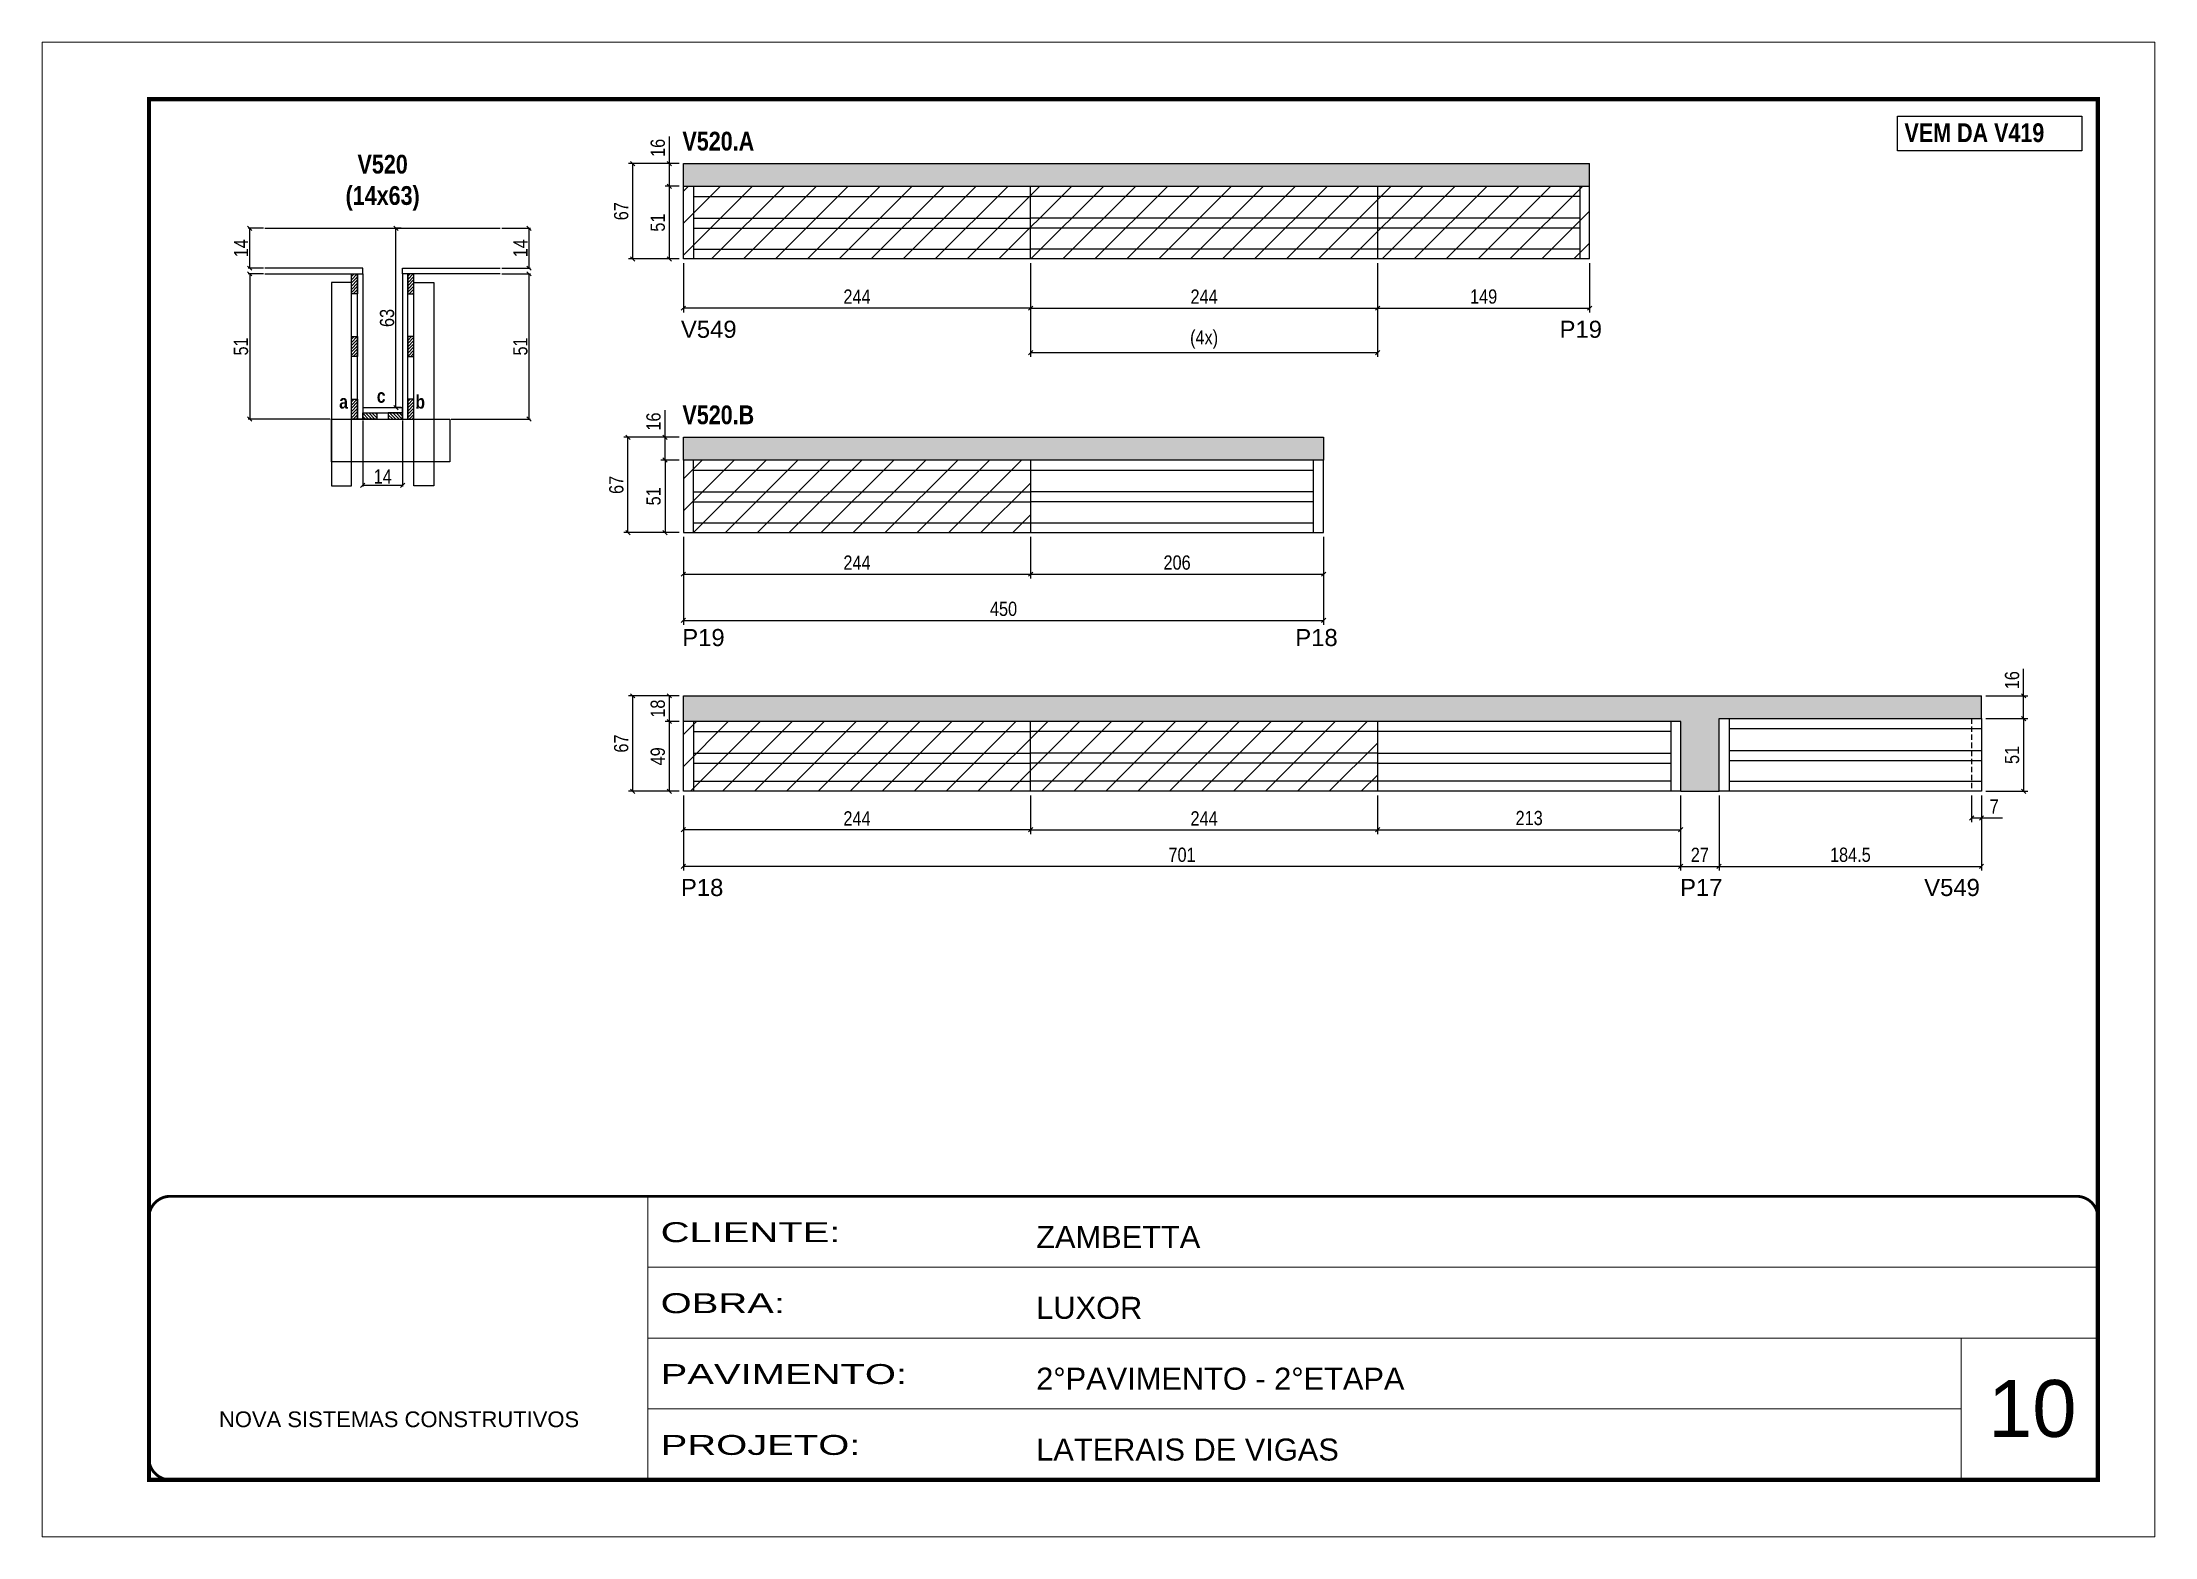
# Model space of a CAD drawing. Extents: x -15895 to 12929, y -2522 to 15173.
# Drawn here: x 4908 to 6393, y 11261 to 12311 of the extents above; entities that cross this region are included whole.
import ezdxf

# ---------------------------------------------------------------- set-up
doc = ezdxf.new("R2010")
doc.units = 0
doc.header["$PDMODE"] = 35
doc.header["$PDSIZE"] = -10
for name, pattern in [('CONTINUO', [0]), ('DASHED', [0.75, 0.5, -0.25]), ('HIDDEN', [0.375, 0.25, -0.125])]:
    doc.linetypes.add(name, pattern=pattern)
for name, color, linetype in [('5', 5, 'Continuous'), ('COTA', 241, 'Continuous'), ('detalhes', 4, 'Continuous'), ('NOMENCLATURA', 7, 'Continuous'), ('Painéis', 200, 'Continuous'), ('SARR_2.2x7', 40, 'Continuous'), ('SARR_3.5x7', 81, 'Continuous')]:
    doc.layers.add(name, color=color, linetype=linetype)
for name, color, linetype, lineweight in [('CARIMBO', 255, 'Continuous', 9), ('CONCRETO', 251, 'Continuous', 25), ('Folhas', 255, 'Continuous', 9), ('Hachura', 251, 'Continuous', 9), ('SARRAFO DE PRESSAO', 251, 'DASHED', 9)]:
    doc.layers.add(name, color=color, linetype=linetype, lineweight=lineweight)
doc.styles.add('ARIAL', font='arial.ttf')
doc.styles.add('COTA TECNICA', font='techl___.ttf', dxfattribs={"height": 10})
doc.styles.add('COTA TECNICA 2X', font='techl___.ttf', dxfattribs={"height": 10})
doc.styles.get("Standard").update_dxf_attribs({"font": 'arial.ttf'})
doc.styles.add('TECNICA', font='techb___.ttf', dxfattribs={"height": 10})
doc.styles.add('Tecnologia', font='')
doc.styles.get('Tecnologia').set_extended_font_data('Forgotten Futurist')
doc.dimstyles.new('PAINEL', dxfattribs={"dimtxt": 10, "dimasz": 3, "dimexe": 3, "dimexo": 3, "dimgap": 3, "dimtad": 1, "dimdec": 1, "dimzin": 12, "dimdsep": 46, "dimtxsty": 'COTA TECNICA', "dimblk1": 'OBLIQUE', "dimblk2": 'OBLIQUE', "dimsah": 1, "dimcen": 0.9, "dimclrd": 4, "dimclre": 4, "dimclrt": 240, "dimadec": 1, "dimazin": 3, "dimtfac": 1, "dimtdec": 1, "dimtmove": 0, "dimatfit": 3, "dimfxl": 1, "dimtolj": 1, "dimtzin": 12, "dimarcsym": 0})
doc.dimstyles.new('SECAO', dxfattribs={"dimscale": 0.333333, "dimtxt": 5, "dimasz": 9, "dimexe": 3, "dimexo": 3, "dimgap": 3, "dimtad": 1, "dimdec": 1, "dimlfac": 0.5, "dimzin": 12, "dimdsep": 46, "dimtxsty": 'COTA TECNICA 2X', "dimblk1": 'OBLIQUE', "dimblk2": 'OBLIQUE', "dimsah": 1, "dimcen": 0.9, "dimclrd": 4, "dimclre": 4, "dimclrt": 240, "dimadec": 1, "dimazin": 3, "dimtfac": 1, "dimtdec": 1, "dimtmove": 0, "dimatfit": 3, "dimfxl": 1, "dimtolj": 1, "dimtzin": 12, "dimarcsym": 0})
pattern_1 = [(45, (-118387.018, -21131.5717), (-1.122532015, 1.122532015), [])]

msp = doc.modelspace()

# ---------------------------------------------------------------- texts
at = {"layer": '5', "linetype": 'Continuous'}
for s, rotation, p in [('V549', 0.00004, (5356.83, 12103.07, 0)), ('P19', 0.00004, (5974.47, 12103.07, 0)), ('P19', 359.99996, (5357.76, 11886.48)), ('P18', 359.99996, (5788.69, 11886.48)), ('P18', 0.00004, (5356.83, 11710.87)), ('P17', 0.00004, (6059.19, 11710.87)), ('V549', 0.00004, (6230.8, 11710.87))]:
    msp.add_text(s, height=12, rotation=rotation, dxfattribs=at).set_placement(p)
at = {"layer": 'CARIMBO', "style": 'ARIAL'}
msp.add_text('10', height=40, dxfattribs=at).set_placement((6275.73, 11330.85))
at = {"layer": 'detalhes', "style": 'TECNICA'}
for s, p in [('a', (5116.63, 12053.33)), ('c', (5143.07, 12057.44)), ('b', (5170.19, 12053.32))]:
    msp.add_text(s, height=9.6, dxfattribs=at).set_placement(p)
at = {"layer": 'NOMENCLATURA', "style": 'TECNICA'}
for s, p in [('VEM DA V419', (6216.93, 12240.58)), ('V520.A', (5357.9, 12234.65)), ('V520.B', (5357.9, 12042.35))]:
    msp.add_text(s, height=13.2, dxfattribs=at).set_placement(p)
at = {"layer": 'NOMENCLATURA', "insert": (5147.15, 12231.66), "char_height": 13.2, "attachment_point": 2, "style": 'TECNICA'}
msp.add_mtext_dynamic_manual_height_columns('V520\\P(14x63)', width=300.2766, gutter_width=1, heights=[0], dxfattribs=at)

# ---------------------------------------------------------------- blocks, each defined once
blk = doc.blocks.new('9999999999')
at = {"color": 30, "linetype": 'CONTINUO'}
for p, q in [((98564.6, 34230.2), (98564.6, 34429.4)), ((98564.6, 34379.6), (99584, 34379.6)), ((98564.6, 34329.8), (99488, 34329.8)), ((99584, 34329.8), (99488, 34329.8)), ((99488, 34329.8), (99488, 34230.2)), ((98564.6, 34280), (99488, 34280))]:
    blk.add_line(p, q, dxfattribs=at)
at = {"color": 30, "linetype": 'CONTINUO', "const_width": 2}
blk.add_lwpolyline([(99584, 34230.2), (99584, 34414.4, 0.414214), (99569, 34429.4), (98229, 34429.4, 0.414214), (98214, 34414.4), (98214, 34245.2, 0.414214), (98229, 34230.2), (99584, 34230.2)], format="xyb", dxfattribs=at)
at = {"layer": 'Folhas'}
blk.add_lwpolyline([(98139, 34190.2), (99624, 34190.2), (99624, 35240.2), (98139, 35240.2)], close=True, dxfattribs=at)
at = {"layer": 'Folhas', "color": 30, "const_width": 3}
blk.add_lwpolyline([(98214, 34230.2), (99584, 34230.2), (99584, 35200.2), (98214, 35200.2)], close=True, dxfattribs=at)
at = {"color": 7, "linetype": 'Continuous', "ltscale": 5, "style": 'ARIAL'}
for s, height, p in [('ZAMBETTA', 15.48, (98837.7, 34393.1)), ('LUXOR', 15.48, (98837.7, 34343.3)), ('2°PAVIMENTO - 2°ETAPA', 15.483, (98837.7, 34293.5)), ('NOVA SISTEMAS CONSTRUTIVOS', 11.059, (98263.2, 34267.2)), ('LATERAIS DE VIGAS', 15.483, (98837.7, 34243.7))]:
    blk.add_text(s, height=height, dxfattribs=at).set_placement(p)
at = {"layer": 'Folhas', "color": 7, "style": 'Tecnologia', "width": 1.5}
for s, p in [('CLIENTE:', (98573.7, 34397.2)), ('OBRA:', (98573.7, 34347.3)), ('PAVIMENTO:', (98573.7, 34297.5)), ('PROJETO:', (98573.7, 34247.7))]:
    blk.add_text(s, height=14, dxfattribs=at).set_placement(p)
blk = doc.blocks.new('_Oblique')
at = {"color": 0, "linetype": 'ByBlock', "lineweight": -2}
blk.add_line((-0.5, -0.5), (0.5, 0.5), dxfattribs=at)
blk = doc.blocks.new('*D131')
at = {"layer": 'COTA', "color": 4, "lineweight": -2, "transparency": 16777216}
for p, q in [((5063.5, 12148), (5052.7, 12148)), ((5053.7, 12148), (5053.7, 12046)), ((5110.2, 12046), (5052.7, 12046))]:
    blk.add_line(p, q, dxfattribs=at)
at = {"layer": 'Defpoints', "color": 0, "transparency": 16777216}
for p in [(5064.5, 12148), (5053.7, 12046), (5111.2, 12046, 0)]:
    blk.add_point(p, dxfattribs=at)
at = {"layer": 'COTA', "color": 4, "lineweight": -2, "transparency": 16777216, "xscale": 3, "yscale": 3, "zscale": 3}
for p, rotation in [((5053.7, 12148), 90), ((5053.7, 12046), 270)]:
    blk.add_blockref('_Oblique', p, dxfattribs=dict(at, rotation=rotation))
at = {"layer": 'COTA', "color": 240, "transparency": 16777216, "insert": (5047.6, 12097), "char_height": 10, "attachment_point": 5, "rotation": 90, "style": 'COTA TECNICA 2X'}
blk.add_mtext('\\A1;51', dxfattribs=at)
blk = doc.blocks.new('*D132')
at = {"layer": 'COTA', "color": 4, "lineweight": -2, "transparency": 16777216}
for p, q in [((5160.2, 12180), (5155.5, 12180)), ((5156.5, 12054), (5156.5, 12180)), ((5160.2, 12054), (5155.5, 12054))]:
    blk.add_line(p, q, dxfattribs=at)
at = {"layer": 'Defpoints', "color": 0, "transparency": 16777216}
for p in [(5156.5, 12180), (5161.2, 12180), (5161.2, 12054)]:
    blk.add_point(p, dxfattribs=at)
at = {"layer": 'COTA', "color": 4, "lineweight": -2, "transparency": 16777216, "xscale": 3, "yscale": 3, "zscale": 3}
for p, rotation in [((5156.5, 12180), 90), ((5156.5, 12054), 270)]:
    blk.add_blockref('_Oblique', p, dxfattribs=dict(at, rotation=rotation))
at = {"layer": 'COTA', "color": 240, "transparency": 16777216, "insert": (5150.3, 12117), "char_height": 10, "attachment_point": 5, "rotation": 90, "style": 'COTA TECNICA 2X'}
blk.add_mtext('\\A1;63', dxfattribs=at)
blk = doc.blocks.new('*D133')
at = {"layer": 'COTA', "color": 4, "lineweight": -2, "transparency": 16777216}
for p, q in [((5063.5, 12180), (5052.7, 12180)), ((5053.7, 12152), (5053.7, 12180)), ((5063.5, 12152), (5052.7, 12152))]:
    blk.add_line(p, q, dxfattribs=at)
at = {"layer": 'Defpoints', "color": 0, "transparency": 16777216}
for p in [(5053.7, 12180), (5064.5, 12180), (5064.5, 12152)]:
    blk.add_point(p, dxfattribs=at)
at = {"layer": 'COTA', "color": 4, "lineweight": -2, "transparency": 16777216, "xscale": 3, "yscale": 3, "zscale": 3}
for p, rotation in [((5053.7, 12180), 90), ((5053.7, 12152), 270)]:
    blk.add_blockref('_Oblique', p, dxfattribs=dict(at, rotation=rotation))
at = {"layer": 'COTA', "color": 240, "transparency": 16777216, "insert": (5047.6, 12166), "char_height": 10, "attachment_point": 5, "rotation": 90, "style": 'COTA TECNICA 2X'}
blk.add_mtext('\\A1;14', dxfattribs=at)
blk = doc.blocks.new('*D134')
at = {"layer": 'COTA', "color": 4, "lineweight": -2, "transparency": 16777216}
for p, q in [((5133.2, 12045), (5133.2, 11998.5)), ((5161.2, 12045), (5161.2, 11998.5)), ((5133.2, 11999.5), (5161.2, 11999.5))]:
    blk.add_line(p, q, dxfattribs=at)
at = {"layer": 'Defpoints', "color": 0, "transparency": 16777216}
for p in [(5133.2, 12046), (5161.2, 12046), (5161.2, 11999.5)]:
    blk.add_point(p, dxfattribs=at)
at = {"layer": 'COTA', "color": 4, "lineweight": -2, "transparency": 16777216, "xscale": 3, "yscale": 3, "zscale": 3, "rotation": 180}
blk.add_blockref('_Oblique', (5133.2, 11999.5), dxfattribs=at)
at = {"layer": 'COTA', "color": 4, "lineweight": -2, "transparency": 16777216, "xscale": 3, "yscale": 3, "zscale": 3}
blk.add_blockref('_Oblique', (5161.2, 11999.5), dxfattribs=at)
at = {"layer": 'COTA', "color": 240, "transparency": 16777216, "insert": (5147.2, 12005.6), "char_height": 10, "attachment_point": 5, "style": 'COTA TECNICA 2X'}
blk.add_mtext('\\A1;14', dxfattribs=at)
blk = doc.blocks.new('*D135')
at = {"layer": 'COTA', "color": 4, "lineweight": -2, "transparency": 16777216}
for p, q in [((5230.9, 12148), (5251.1, 12148)), ((5250.1, 12046), (5250.1, 12148)), ((5195.3, 12046), (5251.1, 12046))]:
    blk.add_line(p, q, dxfattribs=at)
at = {"layer": 'Defpoints', "color": 0, "transparency": 16777216}
for p in [(5229.9, 12148), (5250.1, 12148), (5194.3, 12046)]:
    blk.add_point(p, dxfattribs=at)
at = {"layer": 'COTA', "color": 4, "lineweight": -2, "transparency": 16777216, "xscale": 3, "yscale": 3, "zscale": 3}
for p, rotation in [((5250.1, 12148), 90), ((5250.1, 12046), 270)]:
    blk.add_blockref('_Oblique', p, dxfattribs=dict(at, rotation=rotation))
at = {"layer": 'COTA', "color": 240, "transparency": 16777216, "insert": (5244, 12097), "char_height": 10, "attachment_point": 5, "rotation": 90, "style": 'COTA TECNICA 2X'}
blk.add_mtext('\\A1;51', dxfattribs=at)
blk = doc.blocks.new('*D136')
at = {"layer": 'COTA', "color": 4, "lineweight": -2, "transparency": 16777216}
for p, q in [((5230.9, 12180), (5251.1, 12180)), ((5250.1, 12152), (5250.1, 12180)), ((5230.9, 12152), (5251.1, 12152))]:
    blk.add_line(p, q, dxfattribs=at)
at = {"layer": 'Defpoints', "color": 0, "transparency": 16777216}
for p in [(5229.9, 12180), (5250.1, 12180), (5229.9, 12152)]:
    blk.add_point(p, dxfattribs=at)
at = {"layer": 'COTA', "color": 4, "lineweight": -2, "transparency": 16777216, "xscale": 3, "yscale": 3, "zscale": 3}
for p, rotation in [((5250.1, 12180), 90), ((5250.1, 12152), 270)]:
    blk.add_blockref('_Oblique', p, dxfattribs=dict(at, rotation=rotation))
at = {"layer": 'COTA', "color": 240, "transparency": 16777216, "insert": (5244, 12166), "char_height": 10, "attachment_point": 5, "rotation": 90, "style": 'COTA TECNICA 2X'}
blk.add_mtext('\\A1;14', dxfattribs=at)
blk = doc.blocks.new('*D137')
at = {"layer": 'COTA', "color": 4, "linetype": 'ByBlock', "lineweight": -2, "transparency": 16777216}
for p, q in [((5358.6, 12155.5), (5358.6, 12120.9)), ((5602.6, 12155.5), (5602.6, 12120.9)), ((5602.6, 12123.9), (5358.6, 12123.9))]:
    blk.add_line(p, q, dxfattribs=at)
at = {"layer": 'Defpoints', "color": 0, "linetype": 'ByBlock', "transparency": 16777216}
for p in [(5358.6, 12158.5), (5602.6, 12158.5), (5358.6, 12123.9)]:
    blk.add_point(p, dxfattribs=at)
at = {"layer": 'COTA', "color": 4, "linetype": 'ByBlock', "lineweight": -2, "transparency": 16777216, "xscale": 3, "yscale": 3, "zscale": 3, "rotation": 180}
blk.add_blockref('_Oblique', (5358.6, 12123.9), dxfattribs=at)
at = {"layer": 'COTA', "color": 4, "linetype": 'ByBlock', "lineweight": -2, "transparency": 16777216, "xscale": 3, "yscale": 3, "zscale": 3}
blk.add_blockref('_Oblique', (5602.6, 12123.9), dxfattribs=at)
at = {"layer": 'COTA', "color": 240, "linetype": 'ByBlock', "transparency": 16777216, "insert": (5480.6, 12132), "char_height": 10, "attachment_point": 5, "style": 'COTA TECNICA'}
blk.add_mtext('\\A1;244', dxfattribs=at)
blk = doc.blocks.new('*D138')
at = {"layer": 'COTA', "color": 4, "lineweight": -2, "transparency": 16777216}
for p, q in [((5602.6, 12155.5), (5602.6, 12120.9)), ((5846.6, 12155.5), (5846.6, 12120.9)), ((5602.6, 12123.9), (5846.6, 12123.9))]:
    blk.add_line(p, q, dxfattribs=at)
at = {"layer": 'Defpoints', "color": 0, "transparency": 16777216}
for p in [(5602.6, 12158.5, 0), (5846.6, 12158.5, 0), (5846.6, 12123.9)]:
    blk.add_point(p, dxfattribs=at)
at = {"layer": 'COTA', "color": 4, "lineweight": -2, "transparency": 16777216, "xscale": 3, "yscale": 3, "zscale": 3, "rotation": 180}
blk.add_blockref('_Oblique', (5602.6, 12123.9), dxfattribs=at)
at = {"layer": 'COTA', "color": 4, "lineweight": -2, "transparency": 16777216, "xscale": 3, "yscale": 3, "zscale": 3}
blk.add_blockref('_Oblique', (5846.6, 12123.9), dxfattribs=at)
at = {"layer": 'COTA', "color": 240, "transparency": 16777216, "insert": (5724.6, 12132), "char_height": 10, "attachment_point": 5, "style": 'COTA TECNICA'}
blk.add_mtext('\\A1;244', dxfattribs=at)
blk = doc.blocks.new('*D139')
at = {"layer": 'COTA', "color": 4, "lineweight": -2, "transparency": 16777216}
for p, q in [((5846.6, 12155.5), (5846.6, 12120.9)), ((5995.6, 12155.5), (5995.6, 12120.9)), ((5846.6, 12123.9), (5995.6, 12123.9))]:
    blk.add_line(p, q, dxfattribs=at)
at = {"layer": 'Defpoints', "color": 0, "transparency": 16777216}
for p in [(5846.6, 12158.5, 0), (5995.6, 12158.5, 0), (5995.6, 12123.9)]:
    blk.add_point(p, dxfattribs=at)
at = {"layer": 'COTA', "color": 4, "lineweight": -2, "transparency": 16777216, "xscale": 3, "yscale": 3, "zscale": 3, "rotation": 180}
blk.add_blockref('_Oblique', (5846.6, 12123.9), dxfattribs=at)
at = {"layer": 'COTA', "color": 4, "lineweight": -2, "transparency": 16777216, "xscale": 3, "yscale": 3, "zscale": 3}
blk.add_blockref('_Oblique', (5995.6, 12123.9), dxfattribs=at)
at = {"layer": 'COTA', "color": 240, "transparency": 16777216, "insert": (5921.1, 12132), "char_height": 10, "attachment_point": 5, "style": 'COTA TECNICA'}
blk.add_mtext('\\A1;149', dxfattribs=at)
blk = doc.blocks.new('*D140')
at = {"layer": 'COTA', "color": 4, "lineweight": -2, "transparency": 16777216}
for p, q in [((5355.6, 12209.5), (5345.7, 12209.5)), ((5348.7, 12158.5), (5348.7, 12209.5)), ((5355.6, 12158.5), (5345.7, 12158.5))]:
    blk.add_line(p, q, dxfattribs=at)
at = {"layer": 'Defpoints', "color": 0, "transparency": 16777216}
for p in [(5348.7, 12209.5), (5358.6, 12209.5), (5358.6, 12158.5)]:
    blk.add_point(p, dxfattribs=at)
at = {"layer": 'COTA', "color": 4, "lineweight": -2, "transparency": 16777216, "xscale": 3, "yscale": 3, "zscale": 3}
for p, rotation in [((5348.7, 12209.5), 90), ((5348.7, 12158.5), 270)]:
    blk.add_blockref('_Oblique', p, dxfattribs=dict(at, rotation=rotation))
at = {"layer": 'COTA', "color": 240, "transparency": 16777216, "insert": (5340.6, 12184), "char_height": 10, "attachment_point": 5, "rotation": 90, "style": 'COTA TECNICA'}
blk.add_mtext('\\A1;51', dxfattribs=at)
blk = doc.blocks.new('*D141')
at = {"layer": 'COTA', "color": 4, "lineweight": -2, "transparency": 16777216}
for p, q in [((5348.7, 12225.5), (5348.7, 12244.5)), ((5355.6, 12225.5), (5345.7, 12225.5)), ((5348.7, 12209.5), (5348.7, 12225.5)), ((5355.6, 12209.5), (5345.7, 12209.5))]:
    blk.add_line(p, q, dxfattribs=at)
at = {"layer": 'Defpoints', "color": 0, "transparency": 16777216}
for p in [(5348.7, 12225.5), (5358.6, 12225.5), (5358.6, 12209.5)]:
    blk.add_point(p, dxfattribs=at)
at = {"layer": 'COTA', "color": 4, "lineweight": -2, "transparency": 16777216, "xscale": 3, "yscale": 3, "zscale": 3}
for p, rotation in [((5348.7, 12225.5), 90), ((5348.7, 12209.5), 270)]:
    blk.add_blockref('_Oblique', p, dxfattribs=dict(at, rotation=rotation))
at = {"layer": 'COTA', "color": 240, "transparency": 16777216, "insert": (5340.6, 12236.5), "char_height": 10, "attachment_point": 5, "rotation": 90, "style": 'COTA TECNICA'}
blk.add_mtext('\\A1;16', dxfattribs=at)
blk = doc.blocks.new('*D142')
at = {"layer": 'COTA', "color": 4, "lineweight": -2, "transparency": 16777216}
for p, q in [((5355.6, 12225.5), (5320, 12225.5)), ((5323, 12158.5), (5323, 12225.5)), ((5355.6, 12158.5), (5320, 12158.5))]:
    blk.add_line(p, q, dxfattribs=at)
at = {"layer": 'Defpoints', "color": 0, "transparency": 16777216}
for p in [(5323, 12225.5), (5358.6, 12225.5), (5358.6, 12158.5)]:
    blk.add_point(p, dxfattribs=at)
at = {"layer": 'COTA', "color": 4, "lineweight": -2, "transparency": 16777216, "xscale": 3, "yscale": 3, "zscale": 3}
for p, rotation in [((5323, 12225.5), 90), ((5323, 12158.5), 270)]:
    blk.add_blockref('_Oblique', p, dxfattribs=dict(at, rotation=rotation))
at = {"layer": 'COTA', "color": 240, "transparency": 16777216, "insert": (5314.9, 12192), "char_height": 10, "attachment_point": 5, "rotation": 90, "style": 'COTA TECNICA'}
blk.add_mtext('\\A1;67', dxfattribs=at)
blk = doc.blocks.new('*D143')
at = {"layer": 'COTA', "color": 4, "lineweight": -2, "transparency": 16777216}
for p, q in [((5602.6, 12155.5), (5602.6, 12089.7)), ((5846.6, 12155.5), (5846.6, 12089.7)), ((5602.6, 12092.7), (5846.6, 12092.7))]:
    blk.add_line(p, q, dxfattribs=at)
at = {"layer": 'Defpoints', "color": 0, "transparency": 16777216}
for p in [(5602.6, 12158.5), (5846.6, 12158.5), (5846.6, 12092.7)]:
    blk.add_point(p, dxfattribs=at)
at = {"layer": 'COTA', "color": 4, "lineweight": -2, "transparency": 16777216, "xscale": 3, "yscale": 3, "zscale": 3, "rotation": 180}
blk.add_blockref('_Oblique', (5602.6, 12092.7), dxfattribs=at)
at = {"layer": 'COTA', "color": 4, "lineweight": -2, "transparency": 16777216, "xscale": 3, "yscale": 3, "zscale": 3}
blk.add_blockref('_Oblique', (5846.6, 12092.7), dxfattribs=at)
at = {"layer": 'COTA', "color": 240, "transparency": 16777216, "insert": (5724.6, 12101.9), "char_height": 10, "attachment_point": 5, "style": 'COTA TECNICA'}
blk.add_mtext('\\A1;(4x)', dxfattribs=at)
blk = doc.blocks.new('*D148')
at = {"layer": 'COTA', "color": 4, "lineweight": -2, "transparency": 16777216}
for p, q in [((5358.6, 11963.2), (5358.6, 11901.5)), ((5808.6, 11963.2), (5808.6, 11901.5)), ((5358.6, 11904.5), (5808.6, 11904.5))]:
    blk.add_line(p, q, dxfattribs=at)
at = {"layer": 'Defpoints', "color": 0, "transparency": 16777216}
for p in [(5358.6, 11966.2), (5808.6, 11966.2), (5808.6, 11904.5)]:
    blk.add_point(p, dxfattribs=at)
at = {"layer": 'COTA', "color": 4, "lineweight": -2, "transparency": 16777216, "xscale": 3, "yscale": 3, "zscale": 3, "rotation": 180}
blk.add_blockref('_Oblique', (5358.6, 11904.5), dxfattribs=at)
at = {"layer": 'COTA', "color": 4, "lineweight": -2, "transparency": 16777216, "xscale": 3, "yscale": 3, "zscale": 3}
blk.add_blockref('_Oblique', (5808.6, 11904.5), dxfattribs=at)
at = {"layer": 'COTA', "color": 240, "transparency": 16777216, "insert": (5583.6, 11912.6), "char_height": 10, "attachment_point": 5, "style": 'COTA TECNICA'}
blk.add_mtext('\\A1;450', dxfattribs=at)
blk = doc.blocks.new('*D149')
at = {"layer": 'COTA', "color": 4, "lineweight": -2, "transparency": 16777216}
for p, q in [((5358.6, 11963.2), (5358.6, 11934)), ((5602.6, 11963.2), (5602.6, 11934)), ((5358.6, 11937), (5602.6, 11937))]:
    blk.add_line(p, q, dxfattribs=at)
at = {"layer": 'Defpoints', "color": 0, "transparency": 16777216}
for p in [(5358.6, 11966.2), (5602.6, 11966.2), (5602.6, 11937)]:
    blk.add_point(p, dxfattribs=at)
at = {"layer": 'COTA', "color": 4, "lineweight": -2, "transparency": 16777216, "xscale": 3, "yscale": 3, "zscale": 3, "rotation": 180}
blk.add_blockref('_Oblique', (5358.6, 11937), dxfattribs=at)
at = {"layer": 'COTA', "color": 4, "lineweight": -2, "transparency": 16777216, "xscale": 3, "yscale": 3, "zscale": 3}
blk.add_blockref('_Oblique', (5602.6, 11937), dxfattribs=at)
at = {"layer": 'COTA', "color": 240, "transparency": 16777216, "insert": (5480.6, 11945.1), "char_height": 10, "attachment_point": 5, "style": 'COTA TECNICA'}
blk.add_mtext('\\A1;244', dxfattribs=at)
blk = doc.blocks.new('*D144')
at = {"layer": 'COTA', "color": 4, "lineweight": -2, "transparency": 16777216}
for p, q in [((5602.6, 11963.2), (5602.6, 11934)), ((5808.6, 11963.2), (5808.6, 11934)), ((5602.6, 11937), (5808.6, 11937))]:
    blk.add_line(p, q, dxfattribs=at)
at = {"layer": 'Defpoints', "color": 0, "transparency": 16777216}
for p in [(5602.6, 11966.2), (5808.6, 11966.2), (5808.6, 11937)]:
    blk.add_point(p, dxfattribs=at)
at = {"layer": 'COTA', "color": 4, "lineweight": -2, "transparency": 16777216, "xscale": 3, "yscale": 3, "zscale": 3, "rotation": 180}
blk.add_blockref('_Oblique', (5602.6, 11937), dxfattribs=at)
at = {"layer": 'COTA', "color": 4, "lineweight": -2, "transparency": 16777216, "xscale": 3, "yscale": 3, "zscale": 3}
blk.add_blockref('_Oblique', (5808.6, 11937), dxfattribs=at)
at = {"layer": 'COTA', "color": 240, "transparency": 16777216, "insert": (5705.6, 11945.1), "char_height": 10, "attachment_point": 5, "style": 'COTA TECNICA'}
blk.add_mtext('\\A1;206', dxfattribs=at)
blk = doc.blocks.new('*D145')
at = {"layer": 'COTA', "color": 4, "lineweight": -2, "transparency": 16777216}
for p, q in [((5355.6, 12017.2), (5342.7, 12017.2)), ((5345.7, 12017.2), (5345.7, 11966.2)), ((5355.6, 11966.2), (5342.7, 11966.2))]:
    blk.add_line(p, q, dxfattribs=at)
at = {"layer": 'Defpoints', "color": 0, "transparency": 16777216}
for p in [(5358.6, 12017.2), (5345.7, 11966.2), (5358.6, 11966.2)]:
    blk.add_point(p, dxfattribs=at)
at = {"layer": 'COTA', "color": 4, "lineweight": -2, "transparency": 16777216, "xscale": 3, "yscale": 3, "zscale": 3}
for p, rotation in [((5345.7, 12017.2), 90), ((5345.7, 11966.2), 270)]:
    blk.add_blockref('_Oblique', p, dxfattribs=dict(at, rotation=rotation))
at = {"layer": 'COTA', "color": 240, "transparency": 16777216, "insert": (5337.6, 11991.7), "char_height": 10, "attachment_point": 5, "rotation": 90, "style": 'COTA TECNICA'}
blk.add_mtext('\\A1;51', dxfattribs=at)
blk = doc.blocks.new('*D146')
at = {"layer": 'COTA', "color": 4, "lineweight": -2, "transparency": 16777216}
for p, q in [((5345.7, 12033.2), (5345.7, 12052.2)), ((5355.6, 12033.2), (5342.7, 12033.2)), ((5345.7, 12017.2), (5345.7, 12033.2)), ((5355.6, 12017.2), (5342.7, 12017.2))]:
    blk.add_line(p, q, dxfattribs=at)
at = {"layer": 'Defpoints', "color": 0, "transparency": 16777216}
for p in [(5345.7, 12033.2), (5358.6, 12033.2), (5358.6, 12017.2)]:
    blk.add_point(p, dxfattribs=at)
at = {"layer": 'COTA', "color": 4, "lineweight": -2, "transparency": 16777216, "xscale": 3, "yscale": 3, "zscale": 3}
for p, rotation in [((5345.7, 12033.2), 90), ((5345.7, 12017.2), 270)]:
    blk.add_blockref('_Oblique', p, dxfattribs=dict(at, rotation=rotation))
at = {"layer": 'COTA', "color": 240, "transparency": 16777216, "insert": (5337.6, 12044.2), "char_height": 10, "attachment_point": 5, "rotation": 90, "style": 'COTA TECNICA'}
blk.add_mtext('\\A1;16', dxfattribs=at)
blk = doc.blocks.new('*D147')
at = {"layer": 'COTA', "color": 4, "lineweight": -2, "transparency": 16777216}
for p, q in [((5355.6, 12033.2), (5316.6, 12033.2)), ((5319.6, 11966.2), (5319.6, 12033.2)), ((5355.6, 11966.2), (5316.6, 11966.2))]:
    blk.add_line(p, q, dxfattribs=at)
at = {"layer": 'Defpoints', "color": 0, "transparency": 16777216}
for p in [(5319.6, 12033.2), (5358.6, 12033.2), (5358.6, 11966.2)]:
    blk.add_point(p, dxfattribs=at)
at = {"layer": 'COTA', "color": 4, "lineweight": -2, "transparency": 16777216, "xscale": 3, "yscale": 3, "zscale": 3}
for p, rotation in [((5319.6, 12033.2), 90), ((5319.6, 11966.2), 270)]:
    blk.add_blockref('_Oblique', p, dxfattribs=dict(at, rotation=rotation))
at = {"layer": 'COTA', "color": 240, "transparency": 16777216, "insert": (5311.5, 11999.7), "char_height": 10, "attachment_point": 5, "rotation": 90, "style": 'COTA TECNICA'}
blk.add_mtext('\\A1;67', dxfattribs=at)
blk = doc.blocks.new('*D150')
at = {"layer": 'COTA', "color": 4, "linetype": 'ByBlock', "lineweight": -2, "transparency": 16777216}
for p, q in [((5358.6, 11781.5), (5358.6, 11754.4)), ((5602.6, 11781.5), (5602.6, 11754.4)), ((5602.6, 11757.4), (5358.6, 11757.4))]:
    blk.add_line(p, q, dxfattribs=at)
at = {"layer": 'Defpoints', "color": 0, "linetype": 'ByBlock', "transparency": 16777216}
for p in [(5358.6, 11784.5), (5602.6, 11784.5), (5358.6, 11757.4)]:
    blk.add_point(p, dxfattribs=at)
at = {"layer": 'COTA', "color": 4, "linetype": 'ByBlock', "lineweight": -2, "transparency": 16777216, "xscale": 3, "yscale": 3, "zscale": 3, "rotation": 180}
blk.add_blockref('_Oblique', (5358.6, 11757.4), dxfattribs=at)
at = {"layer": 'COTA', "color": 4, "linetype": 'ByBlock', "lineweight": -2, "transparency": 16777216, "xscale": 3, "yscale": 3, "zscale": 3}
blk.add_blockref('_Oblique', (5602.6, 11757.4), dxfattribs=at)
at = {"layer": 'COTA', "color": 240, "linetype": 'ByBlock', "transparency": 16777216, "insert": (5480.6, 11765.4), "char_height": 10, "attachment_point": 5, "style": 'COTA TECNICA'}
blk.add_mtext('\\A1;244', dxfattribs=at)
blk = doc.blocks.new('*D151')
at = {"layer": 'COTA', "color": 4, "lineweight": -2, "transparency": 16777216}
for p, q in [((5602.6, 11781.5), (5602.6, 11754.4)), ((5846.6, 11781.5), (5846.6, 11754.4)), ((5602.6, 11757.4), (5846.6, 11757.4))]:
    blk.add_line(p, q, dxfattribs=at)
at = {"layer": 'Defpoints', "color": 0, "transparency": 16777216}
for p in [(5602.6, 11784.5, 0), (5846.6, 11784.5, 0), (5846.6, 11757.4)]:
    blk.add_point(p, dxfattribs=at)
at = {"layer": 'COTA', "color": 4, "lineweight": -2, "transparency": 16777216, "xscale": 3, "yscale": 3, "zscale": 3, "rotation": 180}
blk.add_blockref('_Oblique', (5602.6, 11757.4), dxfattribs=at)
at = {"layer": 'COTA', "color": 4, "lineweight": -2, "transparency": 16777216, "xscale": 3, "yscale": 3, "zscale": 3}
blk.add_blockref('_Oblique', (5846.6, 11757.4), dxfattribs=at)
at = {"layer": 'COTA', "color": 240, "transparency": 16777216, "insert": (5724.6, 11765.4), "char_height": 10, "attachment_point": 5, "style": 'COTA TECNICA'}
blk.add_mtext('\\A1;244', dxfattribs=at)
blk = doc.blocks.new('*D152')
at = {"layer": 'COTA', "color": 4, "lineweight": -2, "transparency": 16777216}
for p, q in [((5846.6, 11781.5), (5846.6, 11754.4)), ((6059.6, 11781.5), (6059.6, 11754.4)), ((5846.6, 11757.4), (6059.6, 11757.4))]:
    blk.add_line(p, q, dxfattribs=at)
at = {"layer": 'Defpoints', "color": 0, "transparency": 16777216}
for p in [(5846.6, 11784.5, 0), (6059.6, 11784.5, 0), (6059.6, 11757.4)]:
    blk.add_point(p, dxfattribs=at)
at = {"layer": 'COTA', "color": 4, "lineweight": -2, "transparency": 16777216, "xscale": 3, "yscale": 3, "zscale": 3, "rotation": 180}
blk.add_blockref('_Oblique', (5846.6, 11757.4), dxfattribs=at)
at = {"layer": 'COTA', "color": 4, "lineweight": -2, "transparency": 16777216, "xscale": 3, "yscale": 3, "zscale": 3}
blk.add_blockref('_Oblique', (6059.6, 11757.4), dxfattribs=at)
at = {"layer": 'COTA', "color": 240, "transparency": 16777216, "insert": (5953.1, 11765.6), "char_height": 10, "attachment_point": 5, "style": 'COTA TECNICA'}
blk.add_mtext('\\A1;213', dxfattribs=at)
blk = doc.blocks.new('*D153')
at = {"layer": 'COTA', "color": 4, "lineweight": -2, "transparency": 16777216}
for p, q in [((5358.6, 11781.5), (5358.6, 11728.7)), ((6059.6, 11781.5), (6059.6, 11728.7)), ((6059.6, 11731.7), (5358.6, 11731.7))]:
    blk.add_line(p, q, dxfattribs=at)
at = {"layer": 'Defpoints', "color": 0, "transparency": 16777216}
for p in [(5358.6, 11784.5, 0), (6059.6, 11784.5, 0), (5358.6, 11731.7)]:
    blk.add_point(p, dxfattribs=at)
at = {"layer": 'COTA', "color": 4, "lineweight": -2, "transparency": 16777216, "xscale": 3, "yscale": 3, "zscale": 3, "rotation": 180}
blk.add_blockref('_Oblique', (5358.6, 11731.7), dxfattribs=at)
at = {"layer": 'COTA', "color": 4, "lineweight": -2, "transparency": 16777216, "xscale": 3, "yscale": 3, "zscale": 3}
blk.add_blockref('_Oblique', (6059.6, 11731.7), dxfattribs=at)
at = {"layer": 'COTA', "color": 240, "transparency": 16777216, "insert": (5709.1, 11739.8), "char_height": 10, "attachment_point": 5, "style": 'COTA TECNICA'}
blk.add_mtext('\\A1;701', dxfattribs=at)
blk = doc.blocks.new('*D154')
at = {"layer": 'COTA', "color": 4, "lineweight": -2, "transparency": 16777216}
for p, q in [((5355.6, 11833.5), (5345.7, 11833.5)), ((5348.7, 11784.5), (5348.7, 11833.5)), ((5355.6, 11784.5), (5345.7, 11784.5))]:
    blk.add_line(p, q, dxfattribs=at)
at = {"layer": 'Defpoints', "color": 0, "transparency": 16777216}
for p in [(5348.7, 11833.5), (5358.6, 11833.5), (5358.6, 11784.5)]:
    blk.add_point(p, dxfattribs=at)
at = {"layer": 'COTA', "color": 4, "lineweight": -2, "transparency": 16777216, "xscale": 3, "yscale": 3, "zscale": 3}
for p, rotation in [((5348.7, 11833.5), 90), ((5348.7, 11784.5), 270)]:
    blk.add_blockref('_Oblique', p, dxfattribs=dict(at, rotation=rotation))
at = {"layer": 'COTA', "color": 240, "transparency": 16777216, "insert": (5340.6, 11809), "char_height": 10, "attachment_point": 5, "rotation": 90, "style": 'COTA TECNICA'}
blk.add_mtext('\\A1;49', dxfattribs=at)
blk = doc.blocks.new('*D155')
at = {"layer": 'COTA', "color": 4, "lineweight": -2, "transparency": 16777216}
for p, q in [((5355.6, 11851.5), (5345.7, 11851.5)), ((5348.7, 11833.5), (5348.7, 11851.5)), ((5355.6, 11833.5), (5345.7, 11833.5))]:
    blk.add_line(p, q, dxfattribs=at)
at = {"layer": 'Defpoints', "color": 0, "transparency": 16777216}
for p in [(5348.7, 11851.5), (5358.6, 11851.5), (5358.6, 11833.5)]:
    blk.add_point(p, dxfattribs=at)
at = {"layer": 'COTA', "color": 4, "lineweight": -2, "transparency": 16777216, "xscale": 3, "yscale": 3, "zscale": 3}
for p, rotation in [((5348.7, 11851.5), 90), ((5348.7, 11833.5), 270)]:
    blk.add_blockref('_Oblique', p, dxfattribs=dict(at, rotation=rotation))
at = {"layer": 'COTA', "color": 240, "transparency": 16777216, "insert": (5340.6, 11842.5), "char_height": 10, "attachment_point": 5, "rotation": 90, "style": 'COTA TECNICA'}
blk.add_mtext('\\A1;18', dxfattribs=at)
blk = doc.blocks.new('*D156')
at = {"layer": 'COTA', "color": 4, "lineweight": -2, "transparency": 16777216}
for p, q in [((5355.6, 11851.5), (5320, 11851.5)), ((5323, 11784.5), (5323, 11851.5)), ((5355.6, 11784.5), (5320, 11784.5))]:
    blk.add_line(p, q, dxfattribs=at)
at = {"layer": 'Defpoints', "color": 0, "transparency": 16777216}
for p in [(5323, 11851.5), (5358.6, 11851.5), (5358.6, 11784.5)]:
    blk.add_point(p, dxfattribs=at)
at = {"layer": 'COTA', "color": 4, "lineweight": -2, "transparency": 16777216, "xscale": 3, "yscale": 3, "zscale": 3}
for p, rotation in [((5323, 11851.5), 90), ((5323, 11784.5), 270)]:
    blk.add_blockref('_Oblique', p, dxfattribs=dict(at, rotation=rotation))
at = {"layer": 'COTA', "color": 240, "transparency": 16777216, "insert": (5314.9, 11818), "char_height": 10, "attachment_point": 5, "rotation": 90, "style": 'COTA TECNICA'}
blk.add_mtext('\\A1;67', dxfattribs=at)
blk = doc.blocks.new('*D157')
at = {"layer": 'COTA', "color": 4, "lineweight": -2, "transparency": 16777216}
for p, q in [((6086.6, 11781.5), (6086.6, 11728.7)), ((6271.1, 11781.5), (6271.1, 11728.7)), ((6086.6, 11731.7), (6271.1, 11731.7))]:
    blk.add_line(p, q, dxfattribs=at)
at = {"layer": 'Defpoints', "color": 0, "transparency": 16777216}
for p in [(6086.6, 11784.5), (6271.1, 11784.5), (6271.1, 11731.7)]:
    blk.add_point(p, dxfattribs=at)
at = {"layer": 'COTA', "color": 4, "lineweight": -2, "transparency": 16777216, "xscale": 3, "yscale": 3, "zscale": 3, "rotation": 180}
blk.add_blockref('_Oblique', (6086.6, 11731.7), dxfattribs=at)
at = {"layer": 'COTA', "color": 4, "lineweight": -2, "transparency": 16777216, "xscale": 3, "yscale": 3, "zscale": 3}
blk.add_blockref('_Oblique', (6271.1, 11731.7), dxfattribs=at)
at = {"layer": 'COTA', "color": 240, "transparency": 16777216, "insert": (6178.9, 11739.8), "char_height": 10, "attachment_point": 5, "style": 'COTA TECNICA'}
blk.add_mtext('\\A1;184.5', dxfattribs=at)
blk = doc.blocks.new('*D158')
at = {"layer": 'COTA', "color": 4, "lineweight": -2, "transparency": 16777216}
for p, q in [((6264.1, 11781.5), (6264.1, 11762.7)), ((6271.1, 11781.5), (6271.1, 11762.7)), ((6264.1, 11765.7), (6271.1, 11765.7)), ((6271.1, 11765.7), (6285.9, 11765.7))]:
    blk.add_line(p, q, dxfattribs=at)
at = {"layer": 'Defpoints', "color": 0, "transparency": 16777216}
for p in [(6264.1, 11784.5), (6271.1, 11784.5), (6271.1, 11765.7)]:
    blk.add_point(p, dxfattribs=at)
at = {"layer": 'COTA', "color": 4, "lineweight": -2, "transparency": 16777216, "xscale": 3, "yscale": 3, "zscale": 3, "rotation": 180}
blk.add_blockref('_Oblique', (6264.1, 11765.7), dxfattribs=at)
at = {"layer": 'COTA', "color": 4, "lineweight": -2, "transparency": 16777216, "xscale": 3, "yscale": 3, "zscale": 3}
blk.add_blockref('_Oblique', (6271.1, 11765.7), dxfattribs=at)
at = {"layer": 'COTA', "color": 240, "transparency": 16777216, "insert": (6280, 11773.8), "char_height": 10, "attachment_point": 5, "style": 'COTA TECNICA'}
blk.add_mtext('\\A1;7', dxfattribs=at)
blk = doc.blocks.new('*D159')
at = {"layer": 'COTA', "color": 4, "lineweight": -2, "transparency": 16777216}
for p, q in [((6274.1, 11835.5), (6303.7, 11835.5)), ((6300.7, 11835.5), (6300.7, 11784.5)), ((6274.1, 11784.5), (6303.7, 11784.5))]:
    blk.add_line(p, q, dxfattribs=at)
at = {"layer": 'Defpoints', "color": 0, "transparency": 16777216}
for p in [(6271.1, 11835.5), (6271.1, 11784.5), (6300.7, 11784.5)]:
    blk.add_point(p, dxfattribs=at)
at = {"layer": 'COTA', "color": 4, "lineweight": -2, "transparency": 16777216, "xscale": 3, "yscale": 3, "zscale": 3}
for p, rotation in [((6300.7, 11835.5), 90), ((6300.7, 11784.5), 270)]:
    blk.add_blockref('_Oblique', p, dxfattribs=dict(at, rotation=rotation))
at = {"layer": 'COTA', "color": 240, "transparency": 16777216, "insert": (6292.6, 11810), "char_height": 10, "attachment_point": 5, "rotation": 90, "style": 'COTA TECNICA'}
blk.add_mtext('\\A1;51', dxfattribs=at)
blk = doc.blocks.new('*D160')
at = {"layer": 'COTA', "color": 4, "lineweight": -2, "transparency": 16777216}
for p, q in [((6300.7, 11851.5), (6300.7, 11870.5)), ((6274.1, 11851.5), (6303.7, 11851.5)), ((6300.7, 11835.5), (6300.7, 11851.5)), ((6274.1, 11835.5), (6303.7, 11835.5))]:
    blk.add_line(p, q, dxfattribs=at)
at = {"layer": 'Defpoints', "color": 0, "transparency": 16777216}
for p in [(6271.1, 11851.5), (6300.7, 11851.5), (6271.1, 11835.5)]:
    blk.add_point(p, dxfattribs=at)
at = {"layer": 'COTA', "color": 4, "lineweight": -2, "transparency": 16777216, "xscale": 3, "yscale": 3, "zscale": 3}
for p, rotation in [((6300.7, 11851.5), 90), ((6300.7, 11835.5), 270)]:
    blk.add_blockref('_Oblique', p, dxfattribs=dict(at, rotation=rotation))
at = {"layer": 'COTA', "color": 240, "transparency": 16777216, "insert": (6292.6, 11862.5), "char_height": 10, "attachment_point": 5, "rotation": 90, "style": 'COTA TECNICA'}
blk.add_mtext('\\A1;16', dxfattribs=at)
blk = doc.blocks.new('*D1914')
at = {"layer": 'COTA', "color": 4, "lineweight": -2, "transparency": 16777216}
for p, q in [((6059.6, 11781.5), (6059.6, 11728.7)), ((6086.6, 11781.5), (6086.6, 11728.7)), ((6059.6, 11731.7), (6086.6, 11731.7))]:
    blk.add_line(p, q, dxfattribs=at)
at = {"layer": 'Defpoints', "color": 0, "transparency": 16777216}
for p in [(6059.6, 11784.5), (6086.6, 11784.5), (6086.6, 11731.7)]:
    blk.add_point(p, dxfattribs=at)
at = {"layer": 'COTA', "color": 4, "lineweight": -2, "transparency": 16777216, "xscale": 3, "yscale": 3, "zscale": 3, "rotation": 180}
blk.add_blockref('_Oblique', (6059.6, 11731.7), dxfattribs=at)
at = {"layer": 'COTA', "color": 4, "lineweight": -2, "transparency": 16777216, "xscale": 3, "yscale": 3, "zscale": 3}
blk.add_blockref('_Oblique', (6086.6, 11731.7), dxfattribs=at)
at = {"layer": 'COTA', "color": 240, "transparency": 16777216, "insert": (6073.1, 11739.8), "char_height": 10, "attachment_point": 5, "style": 'COTA TECNICA'}
blk.add_mtext('\\A1;27', dxfattribs=at)

# ---------------------------------------------------------------- dimensions: what is measured, and where the dimension line sits
at = {"layer": 'COTA'}
for base, p1, p2, angle, dimstyle, picture, middle in [((5348.67, 12225.46), (5358.62, 12209.46), (5358.62, 12225.46), 90, 'PAINEL', '*D141', (5340.57, 12236.47)), ((5323.04, 12225.46), (5358.62, 12158.46), (5358.62, 12225.46), 90, 'PAINEL', '*D142', (5314.94, 12191.96)), ((5348.67, 12209.46), (5358.62, 12158.46), (5358.62, 12209.46), 90, 'PAINEL', '*D140', (5340.56, 12183.96)), ((5053.66, 12179.97), (5064.45, 12151.97), (5064.45, 12179.97), 90, 'SECAO', '*D133', (5047.59, 12165.97)), ((5250.08, 12179.97), (5229.85, 12151.97), (5229.85, 12179.97), 90, 'SECAO', '*D136', (5244.01, 12165.97)), ((5053.66, 12045.97), (5064.45, 12147.97), (5111.15, 12045.97), 90, 'SECAO', '*D131', (5047.55, 12096.97)), ((5250.08, 12147.97), (5194.34, 12045.97), (5229.85, 12147.97), 90, 'SECAO', '*D135', (5243.97, 12096.97)), ((5345.72, 12033.16), (5358.62, 12017.16), (5358.62, 12033.16), 90, 'PAINEL', '*D146', (5337.62, 12044.17)), ((5319.56, 12033.16), (5358.62, 11966.16), (5358.62, 12033.16), 90, 'PAINEL', '*D147', (5311.45, 11999.66)), ((5345.72, 11966.16), (5358.62, 12017.16), (5358.62, 11966.16), 90, 'PAINEL', '*D145', (5337.61, 11991.66)), ((5808.62, 11904.5), (5358.62, 11966.16), (5808.62, 11966.16), 180, 'PAINEL', '*D148', (5583.62, 11912.61)), ((6300.69, 11851.49), (6271.12, 11835.49), (6271.12, 11851.49), 90, 'PAINEL', '*D160', (6292.58, 11862.5)), ((5323.04, 11851.49), (5358.62, 11784.49), (5358.62, 11851.49), 90, 'PAINEL', '*D156', (5314.94, 11817.99)), ((5348.67, 11851.49), (5358.62, 11833.49), (5358.62, 11851.49), 90, 'PAINEL', '*D155', (5340.57, 11842.49)), ((6300.69, 11784.49), (6271.12, 11835.49), (6271.12, 11784.49), 90, 'PAINEL', '*D159', (6292.58, 11809.99)), ((5348.67, 11833.49), (5358.62, 11784.49), (5358.62, 11833.49), 90, 'PAINEL', '*D154', (5340.57, 11808.99))]:
    dim = msp.add_linear_dim(base=base, p1=p1, p2=p2, angle=angle, dimstyle=dimstyle, dxfattribs=at)
    dim.commit()
    dim.dimension.update_dxf_attribs({"geometry": picture, "text_midpoint": middle})
dim = msp.add_linear_dim(base=(5156.48, 12179.97), p1=(5161.15, 12053.97), p2=(5161.15, 12179.97), angle=90, dimstyle='SECAO', dxfattribs=at)
dim.commit()
dim.dimension.update_dxf_attribs({"geometry": '*D132', "text_midpoint": (5156.48, 12116.97), "dimtype": 160})
at = {"layer": 'COTA', "linetype": 'ByBlock'}
for base, p1, p2, picture, middle in [((5358.62, 12123.92), (5602.62, 12158.46), (5358.62, 12158.46), '*D137', (5480.62, 12131.99)), ((5358.62, 11757.37), (5602.62, 11784.49), (5358.62, 11784.49), '*D150', (5480.62, 11765.44))]:
    dim = msp.add_linear_dim(base=base, p1=p1, p2=p2, angle=180, dimstyle='PAINEL', override={"dimtmove": 1}, dxfattribs=at)
    dim.commit()
    dim.dimension.update_dxf_attribs({"geometry": picture, "text_midpoint": middle})
at = {"layer": 'COTA'}
for base, p1, p2, dimstyle, picture, middle in [((5846.62, 12123.92, 0), (5602.62, 12158.46), (5846.62, 12158.46), 'PAINEL', '*D138', (5724.62, 12131.99, 0)), ((5995.62, 12123.92, 0), (5846.62, 12158.46), (5995.62, 12158.46), 'PAINEL', '*D139', (5921.12, 12132.02, 0)), ((5161.15, 11999.52), (5133.15, 12045.97), (5161.15, 12045.97), 'SECAO', '*D134', (5147.15, 12005.59)), ((5602.62, 11936.98), (5358.62, 11966.16), (5602.62, 11966.16), 'PAINEL', '*D149', (5480.62, 11945.06)), ((5358.62, 11731.71, 0), (6059.62, 11784.49), (5358.62, 11784.49), 'PAINEL', '*D153', (5709.12, 11739.81, 0)), ((5846.62, 11757.37, 0), (5602.62, 11784.49), (5846.62, 11784.49), 'PAINEL', '*D151', (5724.62, 11765.44, 0)), ((6059.62, 11757.37, 0), (5846.62, 11784.49), (6059.62, 11784.49), 'PAINEL', '*D152', (5953.12, 11765.59, 0)), ((6086.62, 11731.71), (6059.62, 11784.49), (6086.62, 11784.49), 'PAINEL', '*D1914', (6073.12, 11739.78)), ((6271.12, 11731.71), (6086.62, 11784.49), (6271.12, 11784.49), 'PAINEL', '*D157', (6178.87, 11739.84)), ((6271.12, 11765.74), (6264.12, 11784.49), (6271.12, 11784.49), 'PAINEL', '*D158', (6279.99, 11773.81))]:
    dim = msp.add_linear_dim(base=base, p1=p1, p2=p2, dimstyle=dimstyle, dxfattribs=at)
    dim.commit()
    dim.dimension.update_dxf_attribs({"geometry": picture, "text_midpoint": middle})
dim = msp.add_linear_dim(base=(5846.62, 12092.69), p1=(5602.62, 12158.46), p2=(5846.62, 12158.46), text='(4x)', dimstyle='PAINEL', dxfattribs=at)
dim.commit()
dim.dimension.update_dxf_attribs({"geometry": '*D143', "text_midpoint": (5724.62, 12101.91)})
dim = msp.add_linear_dim(base=(5808.62, 11936.98), p1=(5602.62, 11966.16), p2=(5808.62, 11966.16), dimstyle='PAINEL', override={"dimtmove": 1}, dxfattribs=at)
dim.commit()
dim.dimension.update_dxf_attribs({"geometry": '*D144', "text_midpoint": (5705.62, 11945.09)})

# ---------------------------------------------------------------- hatches: boundary and pattern name
at = {"layer": 'COTA'}
h = msp.add_hatch(dxfattribs=at)
h.set_pattern_fill('AR-CONC', color=256, scale=0.03)
h.set_pattern_definition([(50, (1616.512, 2673.1487), (5.46554, -0.4781726), [0.5715, -6.2865]), (355, (1616.512, 2673.1487), (-1.0573026, 5.7317054), [0.4572, -5.0292175]), (100.451445, (1616.9676, 2673.109), (4.4082374, 5.2535326), [0.4857003, -5.3427073]), (46.1842, (1616.512, 2674.673), (8.1323712, -1.26127), [0.85725, -9.42975]), (96.63556, (1617.19, 2674.568), (7.122124, 7.422784), [0.728551, -8.014068]), (351.18415, (1616.512, 2674.673), (7.122124, 7.422784), [0.685799, -7.543792]), (21, (1617.274, 2674.2917), (4.5484317, -3.067956), [0.5715, -6.2865]), (326, (1617.274, 2674.2917), (1.854061, 5.525639), [0.4572, -5.0292]), (71.451445, (1617.653, 2674.036), (6.4024926, 2.457683), [0.4857003, -5.342698]), (37.5, (1616.5122, 2673.1487), (0.0926581, 2.53665117), [0, -4.96824, 0, -5.1054, 0, -5.04825]), (7.5, (1616.5122, 2673.1487), (2.0045899, 3.00541724), [0, -2.91084, 0, -4.85394, 0, -1.92405]), (327.5, (1614.813, 2673.1487), (4.06771786, -0.1718623), [0, -1.905, 0, -5.9436, 0, -7.8867]), (317.5, (1614.051, 2673.1487), (4.4438754, 0.7627947), [0, -2.4765, 0, -3.94716, 0, -5.6007])])
h.paths.add_polyline_path([(5995.62, 12209.46), (5995.62, 12225.46), (5358.62, 12225.46), (5358.62, 12209.46)])
h = msp.add_hatch(dxfattribs=at)
h.set_pattern_fill('AR-CONC', color=256, scale=0.03)
h.set_pattern_definition([(50, (1634.7224, -172.016), (5.46554, -0.4781726), [0.5715, -6.2865]), (355, (1634.7224, -172.016), (-1.0573026, 5.7317054), [0.4572, -5.0292175]), (100.451445, (1635.178, -172.056), (4.4082374, 5.2535326), [0.4857003, -5.3427073]), (46.1842, (1634.7224, -170.492), (8.1323712, -1.26127), [0.85725, -9.42975]), (96.63556, (1635.4, -170.597), (7.122124, 7.4227837), [0.7285507, -8.014068]), (351.18415, (1634.722, -170.492), (7.122124, 7.422784), [0.685799, -7.543792]), (21, (1635.4844, -170.873), (4.5484317, -3.067956), [0.5715, -6.2865]), (326, (1635.4844, -170.873), (1.8540609, 5.525639), [0.4572, -5.0292]), (71.451445, (1635.8634, -171.129), (6.4024926, 2.457683), [0.4857003, -5.3426981]), (37.5, (1634.7224, -172.0161), (0.0926581, 2.53665117), [0, -4.96824, 0, -5.1054, 0, -5.04825]), (7.5, (1634.7224, -172.016), (2.0045899, 3.00541724), [0, -2.91084, 0, -4.85394, 0, -1.92405]), (327.5, (1633.0231, -172.0161), (4.06771786, -0.17186232), [0, -1.905, 0, -5.9436, 0, -7.8867]), (317.5, (1632.261, -172.016), (4.4438754, 0.7627947), [0, -2.4765, 0, -3.94716, 0, -5.6007])])
h.paths.add_polyline_path([(5358.62, 12033.16), (5358.62, 12017.16), (5808.62, 12017.16), (5808.62, 12033.16)])
h = msp.add_hatch(dxfattribs=at)
h.set_pattern_fill('AR-CONC', color=256, scale=0.03)
h.set_pattern_definition([(50, (0, -25.0097), (5.46554, -0.4781726), [0.5715, -6.2865]), (355, (0, -25.0097), (-1.0573026, 5.7317054), [0.4572, -5.0292175]), (100.451445, (0.4555, -25.0496), (4.4082374, 5.2535326), [0.4857003, -5.3427073]), (46.1842, (0, -23.486), (8.1323712, -1.26127), [0.85725, -9.42975]), (96.63556, (0.678, -23.591), (7.122124, 7.4227837), [0.7285507, -8.014068]), (351.18415, (0, -23.486), (7.122124, 7.422784), [0.685799, -7.543792]), (21, (0.762, -23.8667), (4.5484317, -3.067956), [0.5715, -6.2865]), (326, (0.762, -23.8667), (1.8540609, 5.525639), [0.4572, -5.0292]), (71.451445, (1.141, -24.1224), (6.4024926, 2.457683), [0.4857003, -5.3426981]), (37.5, (0, -25.0097), (0.0926581, 2.53665117), [0, -4.96824, 0, -5.1054, 0, -5.04825]), (7.5, (0, -25.0097), (2.0045899, 3.00541724), [0, -2.91084, 0, -4.85394, 0, -1.92405]), (327.5, (-1.6993, -25.0097), (4.06771786, -0.17186232), [0, -1.905, 0, -5.9436, 0, -7.8867]), (317.5, (-2.4613, -25.0097), (4.4438754, 0.7627947), [0, -2.4765, 0, -3.94716, 0, -5.6007])])
h.paths.add_polyline_path([(6086.62, 11835.49), (6271.12, 11835.49), (6271.12, 11851.49), (5358.62, 11851.49), (5358.62, 11833.49), (6059.62, 11833.49), (6059.62, 11784.49), (6086.62, 11784.49)])
at = {"layer": 'Hachura', "linetype": 'ByBlock'}
h = msp.add_hatch(dxfattribs=at)
h.set_pattern_fill('ANSI31', color=256, scale=5)
h.paths.add_polyline_path([(5602.62, 12209.46), (5358.62, 12209.46), (5358.62, 12158.46), (5602.62, 12158.46)])
h.paths.add_polyline_path([(5846.62, 12209.46), (5602.62, 12209.46), (5602.62, 12158.46), (5846.62, 12158.46)])
h.paths.add_polyline_path([(5995.62, 12209.46), (5846.62, 12209.46), (5846.62, 12158.46), (5995.62, 12158.46)])
h = msp.add_hatch(dxfattribs=at)
h.set_pattern_fill('ANSI31', color=256, scale=5)
h.paths.add_polyline_path([(5602.62, 12017.16), (5358.62, 12017.16), (5358.62, 11966.16), (5602.62, 11966.16)])
h.paths.add_polyline_path([(5602.62, 11833.49), (5358.62, 11833.49), (5358.62, 11784.49), (5602.62, 11784.49)])
h.paths.add_polyline_path([(5846.62, 11833.49), (5602.62, 11833.49), (5602.62, 11784.49), (5846.62, 11784.49)])
at = {"layer": 'SARR_2.2x7'}
h = msp.add_hatch(dxfattribs=at)
h.set_pattern_fill('ANSI31', color=256, scale=0.5)
h.set_pattern_definition([(45, (-118387.018, -21087.5717), (-1.122532015, 1.122532015), [])])
h.paths.add_polyline_path([(5125.15, 12133.97), (5129.55, 12133.97), (5129.55, 12147.97), (5125.15, 12147.97)])
h = msp.add_hatch(dxfattribs=at)
h.set_pattern_fill('ANSI31', color=256, scale=0.5)
h.set_pattern_definition([(45, (-118397.018, -21087.5717), (-1.122532015, 1.122532015), [])])
h.paths.add_polyline_path([(5169.15, 12133.97), (5164.75, 12133.97), (5164.75, 12147.97), (5169.15, 12147.97)])
h = msp.add_hatch(dxfattribs=at)
h.set_pattern_fill('ANSI31', color=256, scale=0.5)
h.set_pattern_definition(pattern_1)
h.paths.add_polyline_path([(5125.15, 12089.97), (5129.55, 12089.97), (5129.55, 12103.97), (5125.15, 12103.97)])
h = msp.add_hatch(dxfattribs=at)
h.set_pattern_fill('ANSI31', color=256, scale=0.5)
h.set_pattern_definition(pattern_1)
h.paths.add_polyline_path([(5169.15, 12089.97), (5164.75, 12089.97), (5164.75, 12103.97), (5169.15, 12103.97)])
h = msp.add_hatch(dxfattribs=at)
h.set_pattern_fill('ANSI31', color=256, scale=0.5)
h.set_pattern_definition([(45, (-118387.018, -21175.5717), (-1.122532015, 1.122532015), [])])
h.paths.add_polyline_path([(5125.15, 12045.97), (5129.55, 12045.97), (5129.55, 12059.97), (5125.15, 12059.97)])
h = msp.add_hatch(dxfattribs=at)
h.set_pattern_fill('ANSI31', color=256, scale=0.5)
h.set_pattern_definition([(45, (-118397.018, -21175.5717), (-1.122532015, 1.122532015), [])])
h.paths.add_polyline_path([(5169.15, 12045.97), (5164.75, 12045.97), (5164.75, 12059.97), (5169.15, 12059.97)])
h = msp.add_hatch(dxfattribs=at)
h.set_pattern_fill('ANSI31', color=256, scale=0.5, angle=90)
h.set_pattern_definition([(135, (38368.6903, -111466.2027), (-1.122532015, -1.122532015), [])])
h.paths.add_polyline_path([(5143.15, 12045.97), (5143.15, 12050.37), (5133.15, 12050.37), (5133.15, 12045.97)])
h = msp.add_hatch(dxfattribs=at)
h.set_pattern_fill('ANSI31', color=256, scale=0.5, angle=90)
h.set_pattern_definition([(135, (38358.6903, -111466.2027), (-1.122532015, -1.122532015), [])])
h.paths.add_polyline_path([(5151.15, 12050.37), (5151.15, 12045.97), (5161.15, 12045.97), (5161.15, 12050.37)])

# ---------------------------------------------------------------- linework, layer by layer
at = {"layer": 'CONCRETO', "linetype": 'Continuous'}
msp.add_line((5229.85, 12179.97), (5064.45, 12179.97), dxfattribs=at)
at = {"layer": 'COTA'}
for p, q in [((5358.62, 12209.46), (5358.62, 12225.46)), ((5358.62, 12225.46), (5995.62, 12225.46)), ((5995.62, 12209.46), (5995.62, 12225.46)), ((5358.62, 12017.16), (5358.62, 12033.16)), ((5358.62, 12033.16), (5808.62, 12033.16)), ((5808.62, 12033.16), (5808.62, 12017.16)), ((5358.62, 11833.49), (5358.62, 11851.49)), ((5358.62, 11851.49), (6271.12, 11851.49)), ((6271.12, 11835.49), (6271.12, 11851.49)), ((6059.62, 11784.49), (6086.62, 11784.49))]:
    msp.add_line(p, q, dxfattribs=at)
at = {"layer": 'NOMENCLATURA'}
msp.add_lwpolyline([(6211.92, 12258.88), (6341.55, 12258.88), (6341.55, 12234.32), (6211.92, 12234.32)], close=True, dxfattribs=at)
at = {"layer": 'Painéis', "linetype": 'ByBlock'}
for p, q in [((5995.62, 12209.46), (5358.62, 12209.46)), ((5358.62, 12158.46), (5358.62, 12209.46)), ((5602.62, 12158.46), (5602.62, 12209.46)), ((5846.62, 12158.46), (5846.62, 12209.46)), ((5995.62, 12158.46), (5995.62, 12209.46)), ((5995.62, 12158.46), (5358.62, 12158.46)), ((5808.62, 12017.16), (5358.62, 12017.16)), ((5358.62, 12017.16), (5358.62, 11966.16)), ((5602.62, 12017.16), (5602.62, 11966.16)), ((5808.62, 11966.16), (5808.62, 12017.16)), ((5358.62, 11966.16), (5808.62, 11966.16)), ((6086.62, 11784.49), (6086.62, 11835.49)), ((6086.62, 11835.49), (6271.12, 11835.49)), ((6271.12, 11835.49), (6271.12, 11784.49)), ((6059.62, 11833.49), (5358.62, 11833.49)), ((5358.62, 11784.49), (5358.62, 11833.49)), ((5602.62, 11784.49), (5602.62, 11833.49)), ((5846.62, 11784.49), (5846.62, 11833.49)), ((6059.62, 11784.49), (6059.62, 11833.49)), ((6059.62, 11784.49), (5358.62, 11784.49)), ((6271.12, 11784.49), (6086.62, 11784.49))]:
    msp.add_line(p, q, dxfattribs=at)
at = {"layer": 'Painéis', "linetype": 'Continuous'}
for points in [[(5064.45, 12147.97), (5133.15, 12147.97), (5133.15, 12151.97), (5064.45, 12151.97)], [(5229.85, 12147.97), (5161.15, 12147.97), (5161.15, 12151.97), (5229.85, 12151.97)]]:
    msp.add_lwpolyline(points, dxfattribs=at)
for points in [[(5129.55, 12045.97), (5129.55, 12147.97), (5133.15, 12147.97), (5133.15, 12045.97)], [(5164.75, 12045.97), (5164.75, 12147.97), (5161.15, 12147.97), (5161.15, 12045.97)], [(5161.15, 12053.97), (5133.15, 12053.97), (5133.15, 12050.37), (5161.15, 12050.37)]]:
    msp.add_lwpolyline(points, close=True, dxfattribs=at)
at = {"layer": 'SARR_2.2x7', "linetype": 'Continuous'}
for p, q in [((5365.62, 12209.46), (5365.62, 12158.46)), ((5988.62, 12209.46), (5988.62, 12158.46)), ((5365.62, 12202.46), (5602.62, 12202.46)), ((5846.62, 12202.46), (5602.62, 12202.46)), ((5988.62, 12202.46), (5846.62, 12202.46)), ((5365.62, 12187.15), (5602.62, 12187.15)), ((5365.62, 12180.15), (5602.62, 12180.15)), ((5846.62, 12187.15), (5602.62, 12187.15)), ((5846.62, 12180.15), (5602.62, 12180.15)), ((5988.62, 12187.15), (5846.62, 12187.15)), ((5988.62, 12180.15), (5846.62, 12180.15)), ((5365.62, 12165.46), (5602.62, 12165.46)), ((5846.62, 12165.46), (5602.62, 12165.46)), ((5988.62, 12165.46), (5846.62, 12165.46)), ((5365.62, 11966.16), (5365.62, 12017.16)), ((5801.62, 11966.16), (5801.62, 12017.16)), ((5365.62, 12010.16), (5602.62, 12010.16)), ((5602.62, 12010.16), (5801.62, 12010.16)), ((5365.62, 11994.84), (5602.62, 11994.84)), ((5365.62, 11987.84), (5602.62, 11987.84)), ((5801.62, 11994.84), (5602.62, 11994.84)), ((5801.62, 11987.84), (5602.62, 11987.84)), ((5365.62, 11973.16), (5602.62, 11973.16)), ((5602.62, 11973.16), (5801.62, 11973.16)), ((6093.62, 11835.49), (6093.62, 11784.49)), ((5365.62, 11833.49), (5365.62, 11784.49)), ((5365.62, 11826.49), (5602.62, 11826.49)), ((5846.62, 11826.49), (5602.62, 11826.49)), ((6052.62, 11826.49), (5846.62, 11826.49)), ((6052.62, 11833.49), (6052.62, 11784.49)), ((6093.62, 11828.49), (6271.12, 11828.49)), ((5365.62, 11811.17), (5602.62, 11811.17)), ((5846.62, 11811.17), (5602.62, 11811.17)), ((5846.62, 11811.17), (6052.62, 11811.17)), ((6093.62, 11813.17), (6271.12, 11813.17)), ((6093.62, 11806.17), (6271.12, 11806.17)), ((5365.62, 11804.17), (5602.62, 11804.17)), ((5365.62, 11791.49), (5602.62, 11791.49)), ((5846.62, 11804.17), (5602.62, 11804.17)), ((5846.62, 11791.49), (5602.62, 11791.49)), ((5846.62, 11804.17), (6052.62, 11804.17)), ((6052.62, 11791.49), (5846.62, 11791.49)), ((6093.62, 11791.49), (6271.12, 11791.49))]:
    msp.add_line(p, q, dxfattribs=at)
at = {"layer": 'SARR_2.2x7', "linetype": 'HIDDEN', "ltscale": 15}
msp.add_line((6264.12, 11835.49), (6264.12, 11784.49), dxfattribs=at)
at = {"layer": 'SARR_2.2x7'}
for points in [[(5129.55, 12147.97), (5129.55, 12133.97), (5125.15, 12133.97), (5125.15, 12147.97)], [(5164.75, 12147.97), (5164.75, 12133.97), (5169.15, 12133.97), (5169.15, 12147.97)], [(5129.55, 12103.97), (5129.55, 12089.97), (5125.15, 12089.97), (5125.15, 12103.97)], [(5164.75, 12103.97), (5164.75, 12089.97), (5169.15, 12089.97), (5169.15, 12103.97)], [(5129.55, 12059.97), (5129.55, 12045.97), (5125.15, 12045.97), (5125.15, 12059.97)], [(5164.75, 12059.97), (5164.75, 12045.97), (5169.15, 12045.97), (5169.15, 12059.97)], [(5133.15, 12050.37), (5143.15, 12050.37), (5143.15, 12045.97), (5133.15, 12045.97)], [(5161.15, 12050.37), (5151.15, 12050.37), (5151.15, 12045.97), (5161.15, 12045.97)]]:
    msp.add_lwpolyline(points, close=True, dxfattribs=at)
at = {"layer": 'SARR_3.5x7'}
for points in [[(5125.15, 12141.97), (5111.15, 12141.97), (5111.15, 11998.99), (5125.15, 11998.99)], [(5169.15, 12141.97), (5183.15, 12141.97), (5183.15, 11998.99), (5169.15, 11998.99)], [(5111.15, 12045.97), (5194.34, 12045.97), (5194.34, 12015.88), (5111.15, 12015.88)]]:
    msp.add_lwpolyline(points, close=True, dxfattribs=at)

# ---------------------------------------------------------------- block references
at = {"layer": 'SARRAFO DE PRESSAO', "color": 6, "linetype": 'ByBlock'}
msp.add_blockref('9999999999', (-93231.11, -22929.5), dxfattribs=at)

msp.set_redraw_order([(e.dxf.handle, doc.entitydb.next_handle()) for e in msp.query("TEXT MTEXT ATTDEF DIMENSION ARC_DIMENSION")])  # texts and dimensions are drawn at this point

doc.saveas('drawing.dxf')
